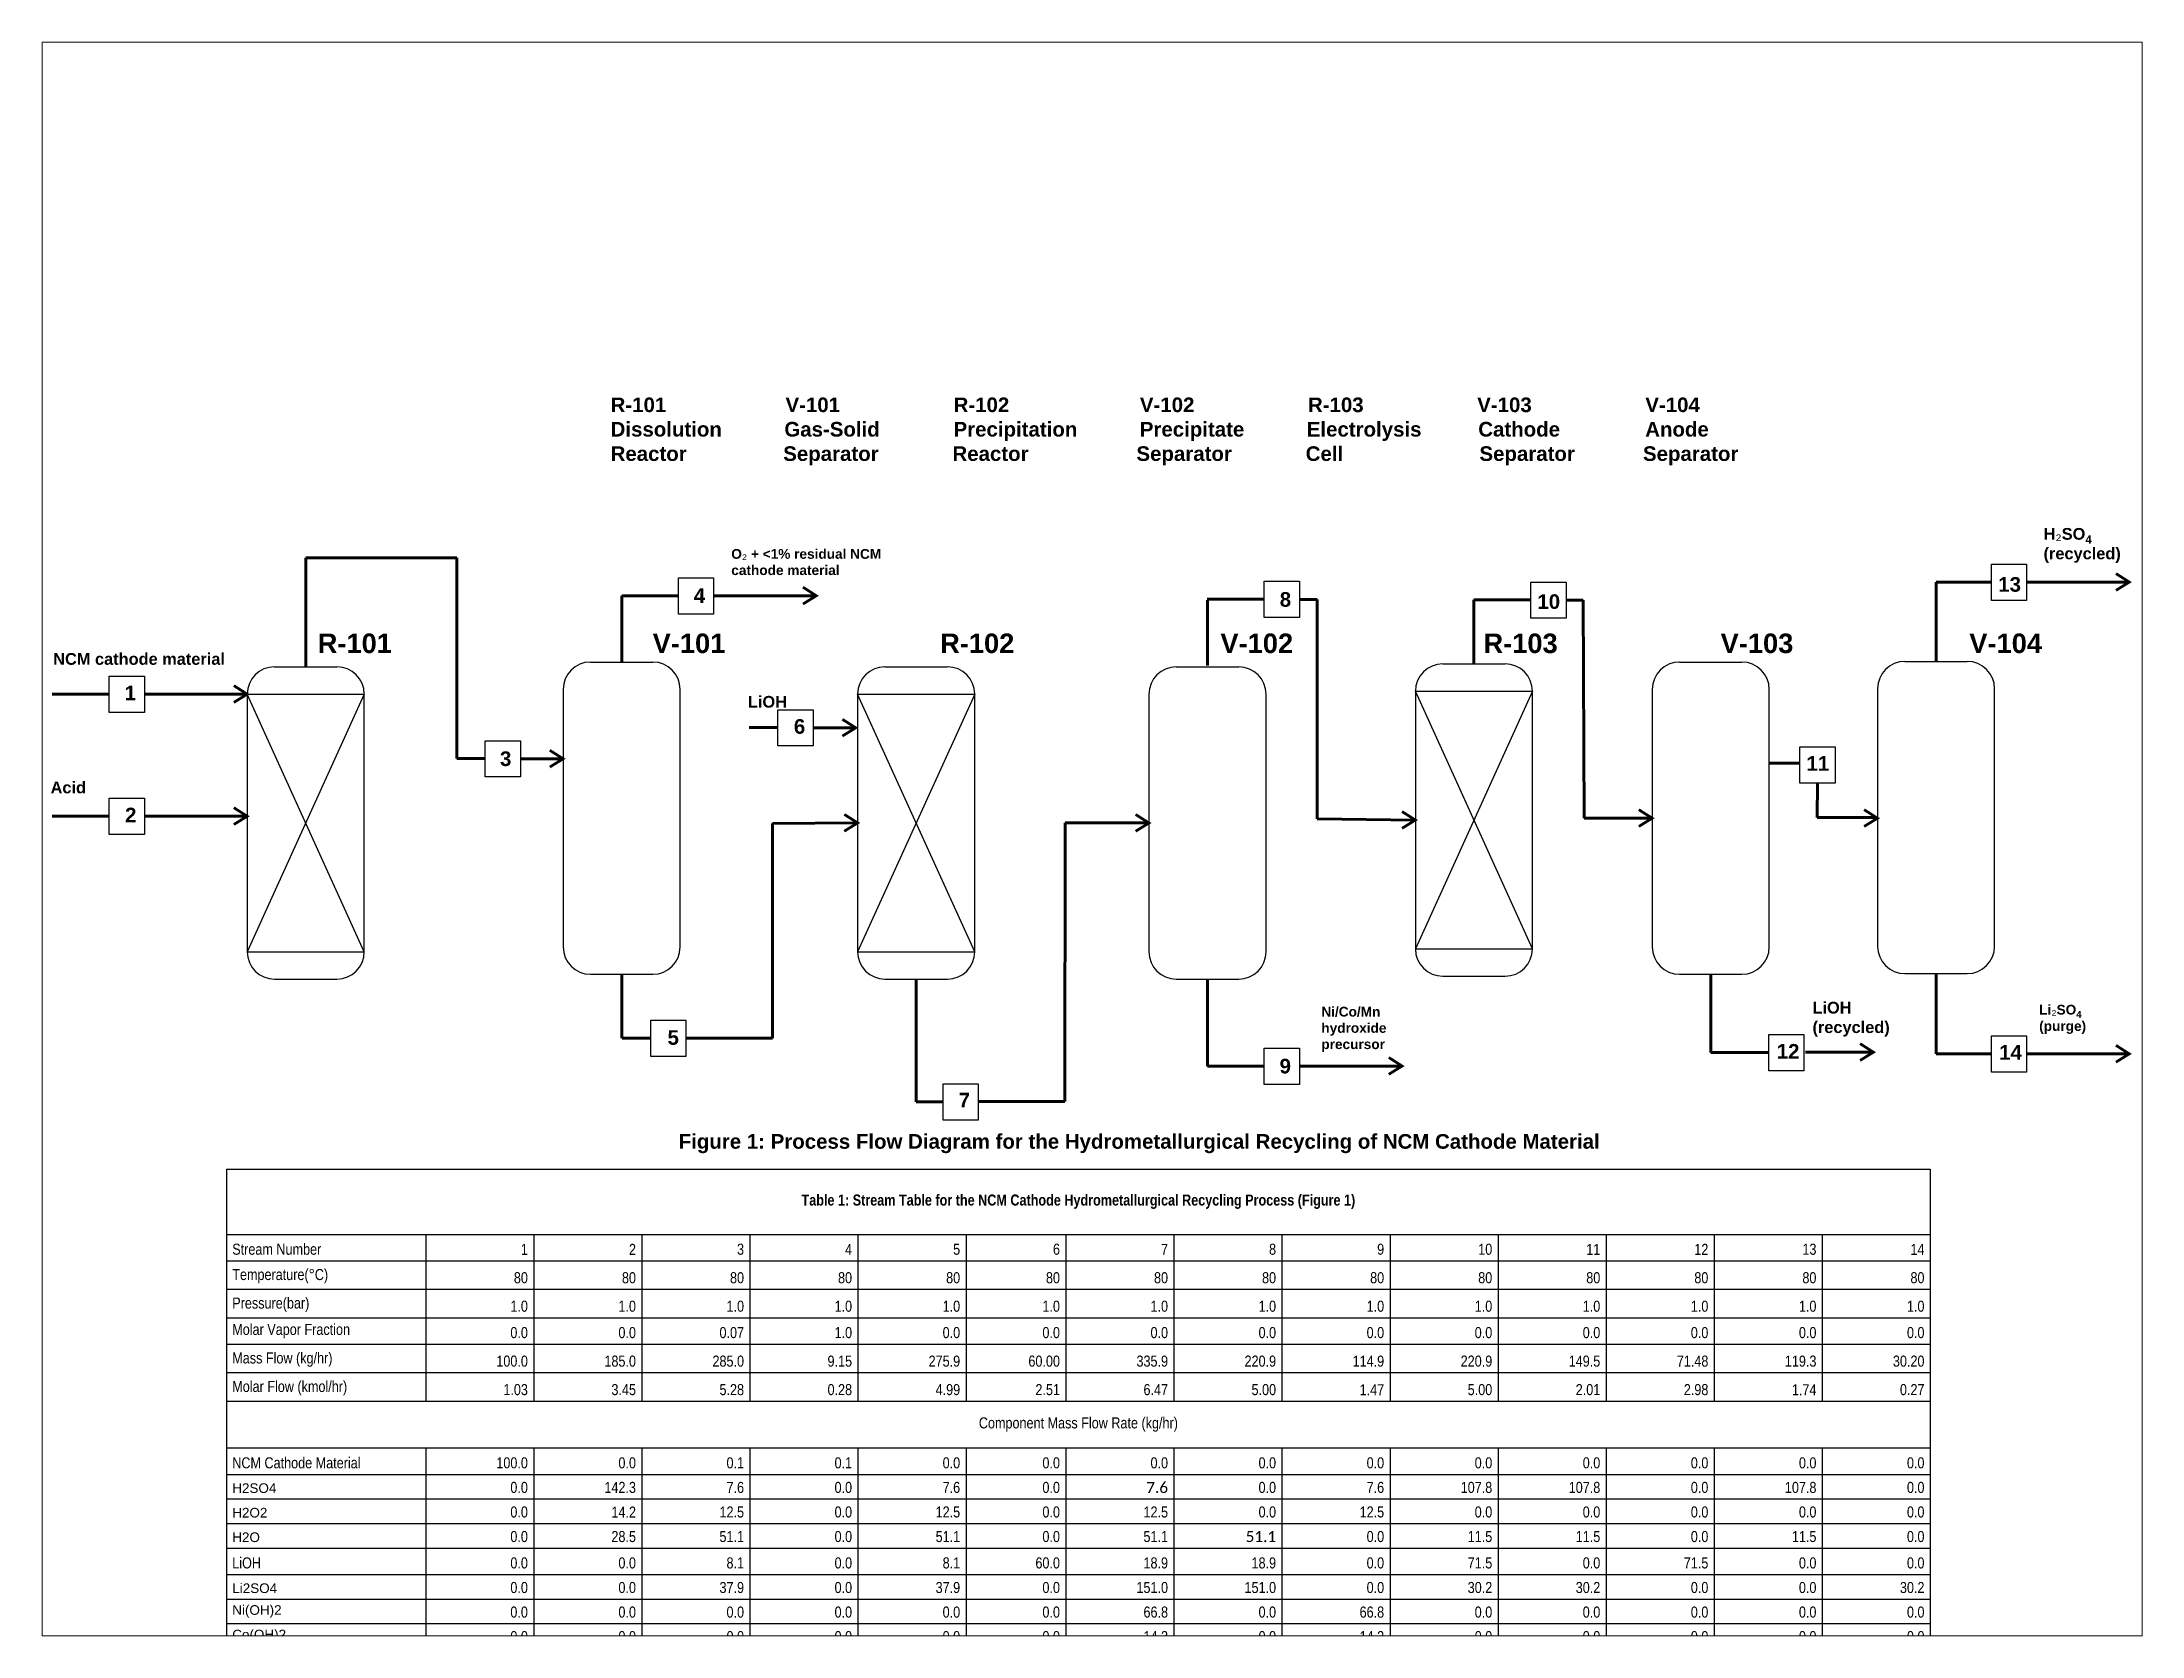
# Paper-space layout 'Layout2' of a CAD drawing. Header units: millimetres. Extents: x 26 to 231, y 20 to 176.
# The model-space entities are those that its viewports show. They can reach past a viewport. Long polylines and large blocks are cut down to what shows.
import ezdxf

# ---------------------------------------------------------------- set-up
doc = ezdxf.new("R2010")
doc.units = ezdxf.units.MM
doc.styles.add('Annotative', font='arial.ttf')
doc.styles.get("Standard").update_dxf_attribs({"font": 'arial.ttf'})

psp = doc.layouts.new('Layout2')

msp = doc.modelspace()

# ---------------------------------------------------------------- texts
at = {"attachment_point": 1}
for s, width, gutter_width, heights, insert, char_height in [('{\\fArial|b1|i0|c0|p34;R-101                     V-101                    R-102                       V-102                    R-103                    V-103                    V-104\\PDissolution           Gas-Solid             Precipitation           Precipitate           Electrolysis          Cathode               Anode\\PReactor                 Separator             Reactor                   Separator             Cell                        Separator            Separator }', 384.1553, 18.75, [22.47], (1423.12, 2227.66), 3.75), ('\\A1;{\\fArial|b1|i0|c0|p34;H\\fISOCPEUR|b1|i0|c0|p34;₂\\fArial|b1|i0|c0|p34;SO\\H0.7x;\\S^ 4 ;\\H1.42857x;\\P(recycled)}', 25.072, 15, [0], (1790.38, 2194.23), 3), ('{\\fArial|b1|i0|c0|p34;O\\fISOCPEUR|b1|i0|c0|p34;₂\\fArial|b1|i0|c0|p34; + <1% residual NCM \\Pcathode material }', 59.0055, 12.5, [17.98], (1454.05, 2188.84), 2.5), ('\\pxql;{\\fArial|b1|i0|c0|p34;13}', 6.0773, 18.75, [0], (1778.77, 2181.65), 3.75), ('{\\fArial|b1|i0|c0|p34;4}', 2.0208, 18.75, [0], (1444.44, 2178.8), 3.75), ('{\\fArial|b1|i0|c0|p34;8}', 2.0208, 18.75, [0], (1594.62, 2177.8), 3.75), ('\\pxql;{\\fArial|b1|i0|c0|p34;10}', 2.0208, 18.75, [0], (1660.65, 2177.24), 3.75), ('{\\fArial|b1|i0|c0|p34;NCM cathode material}', 51.2821, 15, [0], (1280.26, 2162.18), 3), ('\\pxql;{\\fArial|b1|i0|c0|p34;1}', 2.0208, 18.75, [0], (1298.58, 2153.83), 3.75), ('{\\fArial|b1|i0|c0|p34;LiOH}', 19.467, 15, [0], (1458.31, 2151.2), 3), ('{\\fArial|b1|i0|c0|p34;6}', 2.0208, 18.75, [0], (1470.09, 2145.27), 3.75), ('{\\fArial|b1|i0|c0|p34;3}', 3.75, 18.75, [0], (1394.77, 2137), 3.75), ('{\\fArial|b1|i0|c0|p34;11}', 3.75, 18.75, [0], (1729.6, 2135.79), 3.75), ('{\\fArial|b1|i0|c0|p34;Acid}', 39.3456, 15, [0], (1279.59, 2129.25), 3), ('\\pxql;{\\fArial|b1|i0|c0|p34;2}', 2.0208, 18.75, [0], (1298.68, 2122.57), 3.75), ('{\\fArial|b1|i0|c0|p34;LiOH (recycled)}', 23.4523, 15, [0], (1731.16, 2072.84), 3), ('\\A1;{\\fArial|b1|i0|c0|p34;Li\\fISOCPEUR|b1|i0|c0|p34;₂\\fArial|b1|i0|c0|p34;SO\\H0.7x;\\S^ 4;\\H1.42857x;\\P(purge)}', 19.1184, 12.5, [0], (1789.26, 2072.07), 2.5), ('{\\fArial|b1|i0|c0|p34;Ni/Co/Mn hydroxide precursor}', 21.0825, 12.5, [13.82], (1605.28, 2071.56), 2.5), ('{\\fArial|b1|i0|c0|p34;5}', 2.0208, 18.75, [0], (1437.71, 2065.57), 3.75), ('\\pxql;{\\fArial|b1|i0|c0|p34;12}', 2.0208, 18.75, [0], (1722, 2062.02), 3.75), ('\\pxql;{\\fArial|b1|i0|c0|p34;14}', 3.75, 18.75, [0], (1779, 2061.76), 3.75), ('{\\fArial|b1|i0|c0|p34;9}', 2.0208, 18.75, [0], (1594.58, 2058.24), 3.75), ('{\\fArial|b1|i0|c0|p34;7}', 2.0208, 18.75, [0], (1512.33, 2049.52), 3.75), ('{\\fArial|b1|i0|c0|p34;Figure 1: Process Flow Diagram for the Hydrometallurgical Recycling of NCM Cathode Material}', 250.4475, 18.75, [0], (1440.57, 2038.95), 3.75)]:
    msp.add_mtext_dynamic_manual_height_columns(s, width=width, gutter_width=gutter_width, heights=heights, dxfattribs=dict(at, insert=insert, char_height=char_height))
at = {"char_height": 5, "width": 30.3642, "attachment_point": 1, "style": 'Annotative'}
for s, insert in [('{\\fArial|b1|i0|c0|p34;R-101 }', (1348.05, 2167.19)), ('{\\fArial|b1|i0|c0|p34;V-101 }', (1433.89, 2167.19)), ('{\\fArial|b1|i0|c0|p34;R-102 }', (1507.57, 2167.19)), ('{\\fArial|b1|i0|c0|p34;V-102 }', (1579.41, 2167.19)), ('{\\fArial|b1|i0|c0|p34;R-103}', (1646.83, 2167.19)), ('{\\fArial|b1|i0|c0|p34;V-103}', (1707.61, 2167.19)), ('{\\fArial|b1|i0|c0|p34;V-104 }', (1771.35, 2167.19))]:
    msp.add_mtext(s, dxfattribs=dict(at, insert=insert))

# ---------------------------------------------------------------- blocks, each defined once
blk = doc.blocks.new('*T1')
at = {"color": 0, "linetype": 'ByBlock', "lineweight": -2, "transparency": 16777216}
for p, q in [((0, 0), (436.71, 0)), ((0, 0), (0, -154.18)), ((436.71, 0), (436.71, -154.18)), ((0, -16.71), (436.71, -16.71)), ((51.08, -16.71), (51.08, -59.44)), ((78.77, -16.71), (78.77, -59.44)), ((106.47, -16.71), (106.47, -59.44)), ((134.17, -16.71), (134.17, -59.44)), ((161.86, -16.71), (161.86, -59.44)), ((189.56, -16.71), (189.56, -59.44)), ((215.14, -16.71), (215.14, -59.44)), ((242.84, -16.71), (242.84, -59.44)), ((270.53, -16.71), (270.53, -59.44)), ((298.23, -16.71), (298.23, -59.44)), ((325.93, -16.71), (325.93, -59.44)), ((353.62, -16.71), (353.62, -59.44)), ((381.32, -16.71), (381.32, -59.44)), ((409.02, -16.71), (409.02, -59.44)), ((0, -23.47), (436.71, -23.47)), ((0, -30.77), (436.71, -30.77)), ((0, -38.07), (436.71, -38.07)), ((0, -44.83), (436.71, -44.83)), ((0, -52.14), (436.71, -52.14)), ((0, -59.44), (436.71, -59.44)), ((0, -71.44), (436.71, -71.44)), ((51.08, -71.44), (51.08, -154.18)), ((78.77, -71.44), (78.77, -154.18)), ((106.47, -71.44), (106.47, -154.18)), ((134.17, -71.44), (134.17, -154.18)), ((161.86, -71.44), (161.86, -154.18)), ((189.56, -71.44), (189.56, -154.18)), ((215.14, -71.44), (215.14, -154.18)), ((242.84, -71.44), (242.84, -154.18)), ((270.53, -71.44), (270.53, -154.18)), ((298.23, -71.44), (298.23, -154.18)), ((325.93, -71.44), (325.93, -154.18)), ((353.62, -71.44), (353.62, -154.18)), ((381.32, -71.44), (381.32, -154.18)), ((409.02, -71.44), (409.02, -154.18)), ((0, -78.2), (436.71, -78.2)), ((0, -84.5), (436.71, -84.5)), ((0, -90.79), (436.71, -90.79)), ((0, -97.08), (436.71, -97.08)), ((0, -103.84), (436.71, -103.84)), ((0, -110.14), (436.71, -110.14)), ((0, -116.43), (436.71, -116.43)), ((0, -122.72), (436.71, -122.72)), ((0, -129.01), (436.71, -129.01)), ((0, -135.31), (436.71, -135.31)), ((0, -141.6), (436.71, -141.6)), ((0, -147.89), (436.71, -147.89)), ((0, -154.18), (436.71, -154.18))]:
    blk.add_line(p, q, dxfattribs=at)
at = {"color": 0, "transparency": 16777216}
for s, insert, char_height, width, attachment_point in [('{\\fAptos Narrow|b1|i0|c0;Table 1: Stream Table for the NCM Cathode Hydrometallurgical Recycling Process (Figure 1)', (218.36, -8.35), 2.82222, 433.7148, 5), ('{\\fAptos Narrow|b0|i0|c0;Stream Number', (1.5, -21.97), 2.8222, 48.0782, 7), ('{\\fAptos Narrow|b0|i0|c0;1', (77.27, -21.97), 2.8222, 24.6967, 9), ('{\\fAptos Narrow|b0|i0|c0;2', (104.97, -21.97), 2.8222, 24.6967, 9), ('{\\fAptos Narrow|b0|i0|c0;3', (132.67, -21.97), 2.8222, 24.6967, 9), ('{\\fAptos Narrow|b0|i0|c0;4', (160.36, -21.97), 2.8222, 24.6967, 9), ('{\\fAptos Narrow|b0|i0|c0;5', (188.06, -21.97), 2.8222, 24.6967, 9), ('{\\fAptos Narrow|b0|i0|c0;6', (213.64, -21.97), 2.8222, 22.58, 9), ('{\\fAptos Narrow|b0|i0|c0;7', (241.34, -21.97), 2.8222, 24.6967, 9), ('{\\fAptos Narrow|b0|i0|c0;8', (269.03, -21.97), 2.8222, 24.6967, 9), ('{\\fAptos Narrow|b0|i0|c0;9', (296.73, -21.97), 2.8222, 24.6967, 9), ('{\\fAptos Narrow|b0|i0|c0;10', (324.43, -21.97), 2.8222, 24.6967, 9), ('{\\fAptos Narrow|b0|i0|c0;11', (352.12, -21.97), 2.8222, 24.6967, 9), ('{\\fAptos Narrow|b0|i0|c0;12', (379.82, -21.97), 2.8222, 24.6967, 9), ('{\\fAptos Narrow|b0|i0|c0;13', (407.52, -21.97), 2.8222, 24.6967, 9), ('{\\fAptos Narrow|b0|i0|c0;14', (435.21, -21.97), 2.8222, 24.6967, 9), ('{\\fAptos Narrow|b0|i0|c0;Temperature(°C)', (1.5, -29.27), 2.8222, 48.0782, 7), ('{\\fAptos Narrow|b0|i0|c0;80', (77.27, -29.27), 2.8222, 24.6967, 9), ('{\\fAptos Narrow|b0|i0|c0;80', (104.97, -29.27), 2.8222, 24.6967, 9), ('{\\fAptos Narrow|b0|i0|c0;80', (132.67, -29.27), 2.8222, 24.6967, 9), ('{\\fAptos Narrow|b0|i0|c0;80', (160.36, -29.27), 2.8222, 24.6967, 9), ('{\\fAptos Narrow|b0|i0|c0;80', (188.06, -29.27), 2.8222, 24.6967, 9), ('{\\fAptos Narrow|b0|i0|c0;80', (213.64, -29.27), 2.8222, 22.58, 9), ('{\\fAptos Narrow|b0|i0|c0;80', (241.34, -29.27), 2.8222, 24.6967, 9), ('{\\fAptos Narrow|b0|i0|c0;80', (269.03, -29.27), 2.8222, 24.6967, 9), ('{\\fAptos Narrow|b0|i0|c0;80', (296.73, -29.27), 2.8222, 24.6967, 9), ('{\\fAptos Narrow|b0|i0|c0;80', (324.43, -29.27), 2.8222, 24.6967, 9), ('{\\fAptos Narrow|b0|i0|c0;80', (352.12, -29.27), 2.8222, 24.6967, 9), ('{\\fAptos Narrow|b0|i0|c0;80', (379.82, -29.27), 2.8222, 24.6967, 9), ('{\\fAptos Narrow|b0|i0|c0;80', (407.52, -29.27), 2.8222, 24.6967, 9), ('{\\fAptos Narrow|b0|i0|c0;80', (435.21, -29.27), 2.8222, 24.6967, 9), ('{\\fAptos Narrow|b0|i0|c0;Pressure(bar)', (1.5, -36.57), 2.8222, 48.0782, 7), ('{\\fAptos Narrow|b0|i0|c0;1.0', (77.27, -36.57), 2.8222, 24.6967, 9), ('{\\fAptos Narrow|b0|i0|c0;1.0', (104.97, -36.57), 2.8222, 24.6967, 9), ('{\\fAptos Narrow|b0|i0|c0;1.0', (132.67, -36.57), 2.8222, 24.6967, 9), ('{\\fAptos Narrow|b0|i0|c0;1.0', (160.36, -36.57), 2.8222, 24.6967, 9), ('{\\fAptos Narrow|b0|i0|c0;1.0', (188.06, -36.57), 2.8222, 24.6967, 9), ('{\\fAptos Narrow|b0|i0|c0;1.0', (213.64, -36.57), 2.8222, 22.58, 9), ('{\\fAptos Narrow|b0|i0|c0;1.0', (241.34, -36.57), 2.8222, 24.6967, 9), ('{\\fAptos Narrow|b0|i0|c0;1.0', (269.03, -36.57), 2.8222, 24.6967, 9), ('{\\fAptos Narrow|b0|i0|c0;1.0', (296.73, -36.57), 2.8222, 24.6967, 9), ('{\\fAptos Narrow|b0|i0|c0;1.0', (324.43, -36.57), 2.8222, 24.6967, 9), ('{\\fAptos Narrow|b0|i0|c0;1.0', (352.12, -36.57), 2.8222, 24.6967, 9), ('{\\fAptos Narrow|b0|i0|c0;1.0', (379.82, -36.57), 2.8222, 24.6967, 9), ('{\\fAptos Narrow|b0|i0|c0;1.0', (407.52, -36.57), 2.8222, 24.6967, 9), ('{\\fAptos Narrow|b0|i0|c0;1.0', (435.21, -36.57), 2.8222, 24.6967, 9), ('{\\fAptos Narrow|b0|i0|c0;Molar Vapor Fraction', (1.5, -43.33), 2.8222, 48.0782, 7), ('{\\fAptos Narrow|b0|i0|c0;0.0', (77.27, -43.33), 2.8222, 24.6967, 9), ('{\\fAptos Narrow|b0|i0|c0;0.0', (104.97, -43.33), 2.8222, 24.6967, 9), ('{\\fAptos Narrow|b0|i0|c0;0.07', (132.67, -43.33), 2.8222, 24.6967, 9), ('{\\fAptos Narrow|b0|i0|c0;1.0', (160.36, -43.33), 2.8222, 24.6967, 9), ('{\\fAptos Narrow|b0|i0|c0;0.0', (188.06, -43.33), 2.8222, 24.6967, 9), ('{\\fAptos Narrow|b0|i0|c0;0.0', (213.64, -43.33), 2.8222, 22.58, 9), ('{\\fAptos Narrow|b0|i0|c0;0.0', (241.34, -43.33), 2.8222, 24.6967, 9), ('{\\fAptos Narrow|b0|i0|c0;0.0', (269.03, -43.33), 2.8222, 24.6967, 9), ('{\\fAptos Narrow|b0|i0|c0;0.0', (296.73, -43.33), 2.8222, 24.6967, 9), ('{\\fAptos Narrow|b0|i0|c0;0.0', (324.43, -43.33), 2.8222, 24.6967, 9), ('{\\fAptos Narrow|b0|i0|c0;0.0', (352.12, -43.33), 2.8222, 24.6967, 9), ('{\\fAptos Narrow|b0|i0|c0;0.0', (379.82, -43.33), 2.8222, 24.6967, 9), ('{\\fAptos Narrow|b0|i0|c0;0.0', (407.52, -43.33), 2.8222, 24.6967, 9), ('{\\fAptos Narrow|b0|i0|c0;0.0', (435.21, -43.33), 2.8222, 24.6967, 9), ('{\\fAptos Narrow|b0|i0|c0;Mass Flow (kg/hr)', (1.5, -50.64), 2.8222, 48.0782, 7), ('{\\fAptos Narrow|b0|i0|c0;100.0', (77.27, -50.64), 2.8222, 24.6967, 9), ('{\\fAptos Narrow|b0|i0|c0;185.0', (104.97, -50.64), 2.8222, 24.6967, 9), ('{\\fAptos Narrow|b0|i0|c0;285.0', (132.67, -50.64), 2.8222, 24.6967, 9), ('{\\fAptos Narrow|b0|i0|c0;9.15', (160.36, -50.64), 2.8222, 24.6967, 9), ('{\\fAptos Narrow|b0|i0|c0;275.9', (188.06, -50.64), 2.8222, 24.6967, 9), ('{\\fAptos Narrow|b0|i0|c0;60.00', (213.64, -50.64), 2.8222, 22.58, 9), ('{\\fAptos Narrow|b0|i0|c0;335.9', (241.34, -50.64), 2.8222, 24.6967, 9), ('{\\fAptos Narrow|b0|i0|c0;220.9', (269.03, -50.64), 2.8222, 24.6967, 9), ('{\\fAptos Narrow|b0|i0|c0;114.9', (296.73, -50.64), 2.8222, 24.6967, 9), ('{\\fAptos Narrow|b0|i0|c0;220.9', (324.43, -50.64), 2.8222, 24.6967, 9), ('{\\fAptos Narrow|b0|i0|c0;149.5', (352.12, -50.64), 2.8222, 24.6967, 9), ('{\\fAptos Narrow|b0|i0|c0;71.48', (379.82, -50.64), 2.8222, 24.6967, 9), ('{\\fAptos Narrow|b0|i0|c0;119.3', (407.52, -50.64), 2.8222, 24.6967, 9), ('{\\fAptos Narrow|b0|i0|c0;30.20', (435.21, -50.64), 2.8222, 24.6967, 9), ('{\\fAptos Narrow|b0|i0|c0;Molar Flow (kmol/hr)', (1.5, -57.94), 2.8222, 48.0782, 7), ('{\\fAptos Narrow|b0|i0|c0;1.03', (77.27, -57.94), 2.8222, 24.6967, 9), ('{\\fAptos Narrow|b0|i0|c0;3.45', (104.97, -57.94), 2.8222, 24.6967, 9), ('{\\fAptos Narrow|b0|i0|c0;5.28', (132.67, -57.94), 2.8222, 24.6967, 9), ('{\\fAptos Narrow|b0|i0|c0;0.28', (160.36, -57.94), 2.8222, 24.6967, 9), ('{\\fAptos Narrow|b0|i0|c0;4.99', (188.06, -57.94), 2.8222, 24.6967, 9), ('{\\fAptos Narrow|b0|i0|c0;2.51', (213.64, -57.94), 2.8222, 22.58, 9), ('{\\fAptos Narrow|b0|i0|c0;6.47', (241.34, -57.94), 2.8222, 24.6967, 9), ('{\\fAptos Narrow|b0|i0|c0;5.00', (269.03, -57.94), 2.8222, 24.6967, 9), ('{\\fAptos Narrow|b0|i0|c0;1.47', (296.73, -57.94), 2.8222, 24.6967, 9), ('{\\fAptos Narrow|b0|i0|c0;5.00', (324.43, -57.94), 2.8222, 24.6967, 9), ('{\\fAptos Narrow|b0|i0|c0;2.01', (352.12, -57.94), 2.8222, 24.6967, 9), ('{\\fAptos Narrow|b0|i0|c0;2.98', (379.82, -57.94), 2.8222, 24.6967, 9), ('{\\fAptos Narrow|b0|i0|c0;1.74', (407.52, -57.94), 2.8222, 24.6967, 9), ('{\\fAptos Narrow|b0|i0|c0;0.27', (435.21, -57.94), 2.8222, 24.6967, 9), ('{\\fAptos Narrow|b0|i0|c0;Component Mass Flow Rate (kg/hr)', (218.36, -65.44), 2.8222, 433.7148, 5), ('{\\fAptos Narrow|b0|i0|c0;NCM Cathode Material', (1.5, -76.7), 2.8222, 48.0782, 7), ('{\\fAptos Narrow|b0|i0|c0;100.0', (77.27, -76.7), 2.8222, 24.6967, 9), ('{\\fAptos Narrow|b0|i0|c0;0.0', (104.97, -76.7), 2.8222, 24.6967, 9), ('{\\fAptos Narrow|b0|i0|c0;0.1', (132.67, -76.7), 2.8222, 24.6967, 9), ('{\\fAptos Narrow|b0|i0|c0;0.1', (160.36, -76.7), 2.8222, 24.6967, 9), ('{\\fAptos Narrow|b0|i0|c0;0.0', (188.06, -76.7), 2.8222, 24.6967, 9), ('{\\fAptos Narrow|b0|i0|c0;0.0', (213.64, -76.7), 2.8222, 22.58, 9), ('{\\fAptos Narrow|b0|i0|c0;0.0', (241.34, -76.7), 2.8222, 24.6967, 9), ('{\\fAptos Narrow|b0|i0|c0;0.0', (269.03, -76.7), 2.8222, 24.6967, 9), ('{\\fAptos Narrow|b0|i0|c0;0.0', (296.73, -76.7), 2.8222, 24.6967, 9), ('{\\fAptos Narrow|b0|i0|c0;0.0', (324.43, -76.7), 2.8222, 24.6967, 9), ('{\\fAptos Narrow|b0|i0|c0;0.0', (352.12, -76.7), 2.8222, 24.6967, 9), ('{\\fAptos Narrow|b0|i0|c0;0.0', (379.82, -76.7), 2.8222, 24.6967, 9), ('{\\fAptos Narrow|b0|i0|c0;0.0', (407.52, -76.7), 2.8222, 24.6967, 9), ('{\\fAptos Narrow|b0|i0|c0;0.0', (435.21, -76.7), 2.8222, 24.6967, 9), ('H2SO4', (1.5, -83), 2.469, 48.0782, 7), ('{\\fAptos Narrow|b0|i0|c0;0.0', (77.27, -83), 2.8222, 24.6967, 9), ('{\\fAptos Narrow|b0|i0|c0;142.3', (104.97, -83), 2.8222, 24.6967, 9), ('{\\fAptos Narrow|b0|i0|c0;7.6', (132.67, -83), 2.8222, 24.6967, 9), ('{\\fAptos Narrow|b0|i0|c0;0.0', (160.36, -83), 2.8222, 24.6967, 9), ('{\\fAptos Narrow|b0|i0|c0;7.6', (188.06, -83), 2.8222, 24.6967, 9), ('{\\fAptos Narrow|b0|i0|c0;0.0', (213.64, -83), 2.8222, 22.58, 9), ('{\\fCalibri|b0|i0|c0;7.6', (241.34, -83), 2.8222, 24.6967, 9), ('{\\fAptos Narrow|b0|i0|c0;0.0', (269.03, -83), 2.8222, 24.6967, 9), ('{\\fAptos Narrow|b0|i0|c0;7.6', (296.73, -83), 2.8222, 24.6967, 9), ('{\\fAptos Narrow|b0|i0|c0;107.8', (324.43, -83), 2.8222, 24.6967, 9), ('{\\fAptos Narrow|b0|i0|c0;107.8', (352.12, -83), 2.8222, 24.6967, 9), ('{\\fAptos Narrow|b0|i0|c0;0.0', (379.82, -83), 2.8222, 24.6967, 9), ('{\\fAptos Narrow|b0|i0|c0;107.8', (407.52, -83), 2.8222, 24.6967, 9), ('{\\fAptos Narrow|b0|i0|c0;0.0', (435.21, -83), 2.8222, 24.6967, 9), ('H2O2', (1.5, -89.29), 2.469, 48.0782, 7), ('{\\fAptos Narrow|b0|i0|c0;0.0', (77.27, -89.29), 2.8222, 24.6967, 9), ('{\\fAptos Narrow|b0|i0|c0;14.2', (104.97, -89.29), 2.8222, 24.6967, 9), ('{\\fAptos Narrow|b0|i0|c0;12.5', (132.67, -89.29), 2.8222, 24.6967, 9), ('{\\fAptos Narrow|b0|i0|c0;0.0', (160.36, -89.29), 2.8222, 24.6967, 9), ('{\\fAptos Narrow|b0|i0|c0;12.5', (188.06, -89.29), 2.8222, 24.6967, 9), ('{\\fAptos Narrow|b0|i0|c0;0.0', (213.64, -89.29), 2.8222, 22.58, 9), ('{\\fAptos Narrow|b0|i0|c0;12.5', (241.34, -89.29), 2.8222, 24.6967, 9), ('{\\fAptos Narrow|b0|i0|c0;0.0', (269.03, -89.29), 2.8222, 24.6967, 9), ('{\\fAptos Narrow|b0|i0|c0;12.5', (296.73, -89.29), 2.8222, 24.6967, 9), ('{\\fAptos Narrow|b0|i0|c0;0.0', (324.43, -89.29), 2.8222, 24.6967, 9), ('{\\fAptos Narrow|b0|i0|c0;0.0', (352.12, -89.29), 2.8222, 24.6967, 9), ('{\\fAptos Narrow|b0|i0|c0;0.0', (379.82, -89.29), 2.8222, 24.6967, 9), ('{\\fAptos Narrow|b0|i0|c0;0.0', (407.52, -89.29), 2.8222, 24.6967, 9), ('{\\fAptos Narrow|b0|i0|c0;0.0', (435.21, -89.29), 2.8222, 24.6967, 9), ('H2O', (1.5, -95.58), 2.469, 48.0782, 7), ('{\\fAptos Narrow|b0|i0|c0;0.0', (77.27, -95.58), 2.8222, 24.6967, 9), ('{\\fAptos Narrow|b0|i0|c0;28.5', (104.97, -95.58), 2.8222, 24.6967, 9), ('{\\fAptos Narrow|b0|i0|c0;51.1', (132.67, -95.58), 2.8222, 24.6967, 9), ('{\\fAptos Narrow|b0|i0|c0;0.0', (160.36, -95.58), 2.8222, 24.6967, 9), ('{\\fAptos Narrow|b0|i0|c0;51.1', (188.06, -95.58), 2.8222, 24.6967, 9), ('{\\fAptos Narrow|b0|i0|c0;0.0', (213.64, -95.58), 2.8222, 22.58, 9), ('{\\fAptos Narrow|b0|i0|c0;51.1', (241.34, -95.58), 2.8222, 24.6967, 9), ('{\\fCalibri|b0|i0|c0;51.1', (269.03, -95.58), 2.8222, 24.6967, 9), ('{\\fAptos Narrow|b0|i0|c0;0.0', (296.73, -95.58), 2.8222, 24.6967, 9), ('{\\fAptos Narrow|b0|i0|c0;11.5', (324.43, -95.58), 2.8222, 24.6967, 9), ('{\\fAptos Narrow|b0|i0|c0;11.5', (352.12, -95.58), 2.8222, 24.6967, 9), ('{\\fAptos Narrow|b0|i0|c0;0.0', (379.82, -95.58), 2.8222, 24.6967, 9), ('{\\fAptos Narrow|b0|i0|c0;11.5', (407.52, -95.58), 2.8222, 24.6967, 9), ('{\\fAptos Narrow|b0|i0|c0;0.0', (435.21, -95.58), 2.8222, 24.6967, 9), ('{\\fAptos Narrow|b0|i0|c0;LiOH', (1.5, -102.34), 2.8222, 48.0782, 7), ('{\\fAptos Narrow|b0|i0|c0;0.0', (77.27, -102.34), 2.8222, 24.6967, 9), ('{\\fAptos Narrow|b0|i0|c0;0.0', (104.97, -102.34), 2.8222, 24.6967, 9), ('{\\fAptos Narrow|b0|i0|c0;8.1', (132.67, -102.34), 2.8222, 24.6967, 9), ('{\\fAptos Narrow|b0|i0|c0;0.0', (160.36, -102.34), 2.8222, 24.6967, 9), ('{\\fAptos Narrow|b0|i0|c0;8.1', (188.06, -102.34), 2.8222, 24.6967, 9), ('{\\fAptos Narrow|b0|i0|c0;60.0', (213.64, -102.34), 2.8222, 22.58, 9), ('{\\fAptos Narrow|b0|i0|c0;18.9', (241.34, -102.34), 2.8222, 24.6967, 9), ('{\\fAptos Narrow|b0|i0|c0;18.9', (269.03, -102.34), 2.8222, 24.6967, 9), ('{\\fAptos Narrow|b0|i0|c0;0.0', (296.73, -102.34), 2.8222, 24.6967, 9), ('{\\fAptos Narrow|b0|i0|c0;71.5', (324.43, -102.34), 2.8222, 24.6967, 9), ('{\\fAptos Narrow|b0|i0|c0;0.0', (352.12, -102.34), 2.8222, 24.6967, 9), ('{\\fAptos Narrow|b0|i0|c0;71.5', (379.82, -102.34), 2.8222, 24.6967, 9), ('{\\fAptos Narrow|b0|i0|c0;0.0', (407.52, -102.34), 2.8222, 24.6967, 9), ('{\\fAptos Narrow|b0|i0|c0;0.0', (435.21, -102.34), 2.8222, 24.6967, 9), ('Li2SO4', (1.5, -108.64), 2.469, 48.0782, 7), ('{\\fAptos Narrow|b0|i0|c0;0.0', (77.27, -108.64), 2.8222, 24.6967, 9), ('{\\fAptos Narrow|b0|i0|c0;0.0', (104.97, -108.64), 2.8222, 24.6967, 9), ('{\\fAptos Narrow|b0|i0|c0;37.9', (132.67, -108.64), 2.8222, 24.6967, 9), ('{\\fAptos Narrow|b0|i0|c0;0.0', (160.36, -108.64), 2.8222, 24.6967, 9), ('{\\fAptos Narrow|b0|i0|c0;37.9', (188.06, -108.64), 2.8222, 24.6967, 9), ('{\\fAptos Narrow|b0|i0|c0;0.0', (213.64, -108.64), 2.8222, 22.58, 9), ('{\\fAptos Narrow|b0|i0|c0;151.0', (241.34, -108.64), 2.8222, 24.6967, 9), ('{\\fAptos Narrow|b0|i0|c0;151.0', (269.03, -108.64), 2.8222, 24.6967, 9), ('{\\fAptos Narrow|b0|i0|c0;0.0', (296.73, -108.64), 2.8222, 24.6967, 9), ('{\\fAptos Narrow|b0|i0|c0;30.2', (324.43, -108.64), 2.8222, 24.6967, 9), ('{\\fAptos Narrow|b0|i0|c0;30.2', (352.12, -108.64), 2.8222, 24.6967, 9), ('{\\fAptos Narrow|b0|i0|c0;0.0', (379.82, -108.64), 2.8222, 24.6967, 9), ('{\\fAptos Narrow|b0|i0|c0;0.0', (407.52, -108.64), 2.8222, 24.6967, 9), ('{\\fAptos Narrow|b0|i0|c0;30.2', (435.21, -108.64), 2.8222, 24.6967, 9), ('Ni(OH)2', (1.5, -114.93), 2.469, 48.0782, 7), ('{\\fAptos Narrow|b0|i0|c0;0.0', (77.27, -114.93), 2.8222, 24.6967, 9), ('{\\fAptos Narrow|b0|i0|c0;0.0', (104.97, -114.93), 2.8222, 24.6967, 9), ('{\\fAptos Narrow|b0|i0|c0;0.0', (132.67, -114.93), 2.8222, 24.6967, 9), ('{\\fAptos Narrow|b0|i0|c0;0.0', (160.36, -114.93), 2.8222, 24.6967, 9), ('{\\fAptos Narrow|b0|i0|c0;0.0', (188.06, -114.93), 2.8222, 24.6967, 9), ('{\\fAptos Narrow|b0|i0|c0;0.0', (213.64, -114.93), 2.8222, 22.58, 9), ('{\\fAptos Narrow|b0|i0|c0;66.8', (241.34, -114.93), 2.8222, 24.6967, 9), ('{\\fAptos Narrow|b0|i0|c0;0.0', (269.03, -114.93), 2.8222, 24.6967, 9), ('{\\fAptos Narrow|b0|i0|c0;66.8', (296.73, -114.93), 2.8222, 24.6967, 9), ('{\\fAptos Narrow|b0|i0|c0;0.0', (324.43, -114.93), 2.8222, 24.6967, 9), ('{\\fAptos Narrow|b0|i0|c0;0.0', (352.12, -114.93), 2.8222, 24.6967, 9), ('{\\fAptos Narrow|b0|i0|c0;0.0', (379.82, -114.93), 2.8222, 24.6967, 9), ('{\\fAptos Narrow|b0|i0|c0;0.0', (407.52, -114.93), 2.8222, 24.6967, 9), ('{\\fAptos Narrow|b0|i0|c0;0.0', (435.21, -114.93), 2.8222, 24.6967, 9), ('Co(OH)2', (1.5, -121.22), 2.469, 48.0782, 7), ('{\\fAptos Narrow|b0|i0|c0;0.0', (77.27, -121.22), 2.8222, 24.6967, 9), ('{\\fAptos Narrow|b0|i0|c0;0.0', (104.97, -121.22), 2.8222, 24.6967, 9), ('{\\fAptos Narrow|b0|i0|c0;0.0', (132.67, -121.22), 2.8222, 24.6967, 9), ('{\\fAptos Narrow|b0|i0|c0;0.0', (160.36, -121.22), 2.8222, 24.6967, 9), ('{\\fAptos Narrow|b0|i0|c0;0.0', (188.06, -121.22), 2.8222, 24.6967, 9), ('{\\fAptos Narrow|b0|i0|c0;0.0', (213.64, -121.22), 2.8222, 22.58, 9), ('{\\fAptos Narrow|b0|i0|c0;14.3', (241.34, -121.22), 2.8222, 24.6967, 9), ('{\\fAptos Narrow|b0|i0|c0;0.0', (269.03, -121.22), 2.8222, 24.6967, 9), ('{\\fAptos Narrow|b0|i0|c0;14.3', (296.73, -121.22), 2.8222, 24.6967, 9), ('{\\fAptos Narrow|b0|i0|c0;0.0', (324.43, -121.22), 2.8222, 24.6967, 9), ('{\\fAptos Narrow|b0|i0|c0;0.0', (352.12, -121.22), 2.8222, 24.6967, 9), ('{\\fAptos Narrow|b0|i0|c0;0.0', (379.82, -121.22), 2.8222, 24.6967, 9), ('{\\fAptos Narrow|b0|i0|c0;0.0', (407.52, -121.22), 2.8222, 24.6967, 9), ('{\\fAptos Narrow|b0|i0|c0;0.0', (435.21, -121.22), 2.8222, 24.6967, 9), ('Mn(OH)2', (1.5, -127.51), 2.469, 48.0782, 7), ('{\\fAptos Narrow|b0|i0|c0;0.0', (77.27, -127.51), 2.8222, 24.6967, 9), ('{\\fAptos Narrow|b0|i0|c0;0.0', (104.97, -127.51), 2.8222, 24.6967, 9), ('{\\fAptos Narrow|b0|i0|c0;0.0', (132.67, -127.51), 2.8222, 24.6967, 9), ('{\\fAptos Narrow|b0|i0|c0;0.0', (160.36, -127.51), 2.8222, 24.6967, 9), ('{\\fAptos Narrow|b0|i0|c0;0.0', (188.06, -127.51), 2.8222, 24.6967, 9), ('{\\fAptos Narrow|b0|i0|c0;0.0', (213.64, -127.51), 2.8222, 22.58, 9), ('{\\fAptos Narrow|b0|i0|c0;13.7', (241.34, -127.51), 2.8222, 24.6967, 9), ('{\\fAptos Narrow|b0|i0|c0;0.0', (269.03, -127.51), 2.8222, 24.6967, 9), ('{\\fAptos Narrow|b0|i0|c0;13.7', (296.73, -127.51), 2.8222, 24.6967, 9), ('{\\fAptos Narrow|b0|i0|c0;0.0', (324.43, -127.51), 2.8222, 24.6967, 9), ('{\\fAptos Narrow|b0|i0|c0;0.0', (352.12, -127.51), 2.8222, 24.6967, 9), ('{\\fAptos Narrow|b0|i0|c0;0.0', (379.82, -127.51), 2.8222, 24.6967, 9), ('{\\fAptos Narrow|b0|i0|c0;0.0', (407.52, -127.51), 2.8222, 24.6967, 9), ('{\\fAptos Narrow|b0|i0|c0;0.0', (435.21, -127.51), 2.8222, 24.6967, 9), ('O2', (1.5, -133.81), 2.469, 48.0782, 7), ('{\\fAptos Narrow|b0|i0|c0;0.0', (77.27, -133.81), 2.8222, 24.6967, 9), ('{\\fAptos Narrow|b0|i0|c0;0.0', (104.97, -133.81), 2.8222, 24.6967, 9), ('{\\fAptos Narrow|b0|i0|c0;9.1', (132.67, -133.81), 2.8222, 24.6967, 9), ('{\\fCalibri|b0|i0|c0;9.1', (160.36, -133.81), 2.8222, 24.6967, 9), ('{\\fAptos Narrow|b0|i0|c0;0.0', (188.06, -133.81), 2.8222, 24.6967, 9), ('{\\fAptos Narrow|b0|i0|c0;0.0', (213.64, -133.81), 2.8222, 22.58, 9), ('{\\fAptos Narrow|b0|i0|c0;0.0', (241.34, -133.81), 2.8222, 24.6967, 9), ('{\\fAptos Narrow|b0|i0|c0;0.0', (269.03, -133.81), 2.8222, 24.6967, 9), ('{\\fAptos Narrow|b0|i0|c0;0.0', (296.73, -133.81), 2.8222, 24.6967, 9), ('{\\fAptos Narrow|b0|i0|c0;0.0', (324.43, -133.81), 2.8222, 24.6967, 9), ('{\\fAptos Narrow|b0|i0|c0;0.0', (352.12, -133.81), 2.8222, 24.6967, 9), ('{\\fAptos Narrow|b0|i0|c0;0.0', (379.82, -133.81), 2.8222, 24.6967, 9), ('{\\fAptos Narrow|b0|i0|c0;0.0', (407.52, -133.81), 2.8222, 24.6967, 9), ('{\\fAptos Narrow|b0|i0|c0;0.0', (435.21, -133.81), 2.8222, 24.6967, 9), ('NiSO4', (1.5, -140.1), 2.469, 48.0782, 7), ('{\\fAptos Narrow|b0|i0|c0;0.0', (77.27, -140.1), 2.8222, 24.6967, 9), ('{\\fAptos Narrow|b0|i0|c0;0.0', (104.97, -140.1), 2.8222, 24.6967, 9), ('{\\fAptos Narrow|b0|i0|c0;111.5', (132.67, -140.1), 2.8222, 24.6967, 9), ('{\\fAptos Narrow|b0|i0|c0;0.0', (160.36, -140.1), 2.8222, 24.6967, 9), ('{\\fAptos Narrow|b0|i0|c0;111.5', (188.06, -140.1), 2.8222, 24.6967, 9), ('{\\fAptos Narrow|b0|i0|c0;0.0', (213.64, -140.1), 2.8222, 22.58, 9), ('{\\fAptos Narrow|b0|i0|c0;0.0', (241.34, -140.1), 2.8222, 24.6967, 9), ('{\\fAptos Narrow|b0|i0|c0;0.0', (269.03, -140.1), 2.8222, 24.6967, 9), ('{\\fAptos Narrow|b0|i0|c0;0.0', (296.73, -140.1), 2.8222, 24.6967, 9), ('{\\fAptos Narrow|b0|i0|c0;0.0', (324.43, -140.1), 2.8222, 24.6967, 9), ('{\\fAptos Narrow|b0|i0|c0;0.0', (352.12, -140.1), 2.8222, 24.6967, 9), ('{\\fAptos Narrow|b0|i0|c0;0.0', (379.82, -140.1), 2.8222, 24.6967, 9), ('{\\fAptos Narrow|b0|i0|c0;0.0', (407.52, -140.1), 2.8222, 24.6967, 9), ('{\\fAptos Narrow|b0|i0|c0;0.0', (435.21, -140.1), 2.8222, 24.6967, 9), ('MnSO4', (1.5, -146.39), 2.469, 48.0782, 7), ('{\\fAptos Narrow|b0|i0|c0;0.0', (77.27, -146.39), 2.8222, 24.6967, 9), ('{\\fAptos Narrow|b0|i0|c0;0.0', (104.97, -146.39), 2.8222, 24.6967, 9), ('{\\fAptos Narrow|b0|i0|c0;23.3', (132.67, -146.39), 2.8222, 24.6967, 9), ('{\\fAptos Narrow|b0|i0|c0;0.0', (160.36, -146.39), 2.8222, 24.6967, 9), ('{\\fAptos Narrow|b0|i0|c0;23.3', (188.06, -146.39), 2.8222, 24.6967, 9), ('{\\fAptos Narrow|b0|i0|c0;0.0', (213.64, -146.39), 2.8222, 22.58, 9), ('{\\fAptos Narrow|b0|i0|c0;0.0', (241.34, -146.39), 2.8222, 24.6967, 9), ('{\\fAptos Narrow|b0|i0|c0;0.0', (269.03, -146.39), 2.8222, 24.6967, 9), ('{\\fAptos Narrow|b0|i0|c0;0.0', (296.73, -146.39), 2.8222, 24.6967, 9), ('{\\fAptos Narrow|b0|i0|c0;0.0', (324.43, -146.39), 2.8222, 24.6967, 9), ('{\\fAptos Narrow|b0|i0|c0;0.0', (352.12, -146.39), 2.8222, 24.6967, 9), ('{\\fAptos Narrow|b0|i0|c0;0.0', (379.82, -146.39), 2.8222, 24.6967, 9), ('{\\fAptos Narrow|b0|i0|c0;0.0', (407.52, -146.39), 2.8222, 24.6967, 9), ('{\\fAptos Narrow|b0|i0|c0;0.0', (435.21, -146.39), 2.8222, 24.6967, 9), ('COSO4', (1.5, -152.68), 2.469, 48.0782, 7), ('{\\fAptos Narrow|b0|i0|c0;0.0', (77.27, -152.68), 2.8222, 24.6967, 9), ('{\\fAptos Narrow|b0|i0|c0;0.0', (104.97, -152.68), 2.8222, 24.6967, 9), ('{\\fAptos Narrow|b0|i0|c0;23.9', (132.67, -152.68), 2.8222, 24.6967, 9), ('{\\fAptos Narrow|b0|i0|c0;0.0', (160.36, -152.68), 2.8222, 24.6967, 9), ('{\\fAptos Narrow|b0|i0|c0;23.9', (188.06, -152.68), 2.8222, 24.6967, 9), ('{\\fAptos Narrow|b0|i0|c0;0.0', (213.64, -152.68), 2.8222, 22.58, 9), ('{\\fAptos Narrow|b0|i0|c0;0.0', (241.34, -152.68), 2.8222, 24.6967, 9), ('{\\fAptos Narrow|b0|i0|c0;0.0', (269.03, -152.68), 2.8222, 24.6967, 9), ('{\\fAptos Narrow|b0|i0|c0;0.0', (296.73, -152.68), 2.8222, 24.6967, 9), ('{\\fAptos Narrow|b0|i0|c0;0.0', (324.43, -152.68), 2.8222, 24.6967, 9), ('{\\fAptos Narrow|b0|i0|c0;0.0', (352.12, -152.68), 2.8222, 24.6967, 9), ('{\\fAptos Narrow|b0|i0|c0;0.0', (379.82, -152.68), 2.8222, 24.6967, 9), ('{\\fAptos Narrow|b0|i0|c0;0.0', (407.52, -152.68), 2.8222, 24.6967, 9), ('{\\fAptos Narrow|b0|i0|c0;0.0', (435.21, -152.68), 2.8222, 24.6967, 9)]:
    blk.add_mtext(s, dxfattribs=dict(at, insert=insert, char_height=char_height, width=width, attachment_point=attachment_point))

# ---------------------------------------------------------------- linework, layer by layer
at = {"lineweight": 70}
for p, q in [((1344.99, 2158.66), (1344.99, 2186.56)), ((1344.99, 2186.56), (1383.68, 2186.56)), ((1383.68, 2186.56), (1383.68, 2135.16)), ((1762.83, 2160.05), (1762.83, 2180.37)), ((1777, 2180.37), (1762.83, 2180.37)), ((1812.36, 2180.37), (1786.03, 2180.37)), ((1440.5, 2176.87), (1425.96, 2176.87)), ((1425.96, 2159.88), (1425.96, 2176.87)), ((1475.85, 2176.87), (1449.52, 2176.87)), ((1590.64, 2176), (1576, 2176)), ((1576.11, 2159), (1576.11, 2175.72)), ((1599.66, 2175.94), (1604.24, 2175.94)), ((1604.24, 2175.94), (1604.24, 2119.75)), ((1644.39, 2159.4), (1644.39, 2175.8)), ((1658.98, 2175.8), (1644.39, 2175.8)), ((1668.01, 2175.74), (1672.36, 2175.74)), ((1672.63, 2119.88), (1672.36, 2175.74)), ((1294.63, 2151.66), (1279.99, 2151.66)), ((1329.99, 2151.66), (1303.65, 2151.66)), ((1465.98, 2143.1), (1458.66, 2143.1)), ((1475.01, 2143.04), (1485.95, 2143.04)), ((1391, 2135.16), (1383.68, 2135.16)), ((1400.02, 2135.1), (1410.96, 2135.1)), ((1720.08, 2134), (1727.75, 2134)), ((1732.35, 2120.05), (1732.44, 2128.89)), ((1294.63, 2120.38), (1279.99, 2120.38)), ((1329.99, 2120.38), (1303.65, 2120.38)), ((1464.58, 2118.54), (1486.44, 2118.67)), ((1464.58, 2063.56), (1464.58, 2118.54)), ((1539.66, 2118.65), (1539.51, 2047.26)), ((1561.1, 2118.65), (1539.66, 2118.65)), ((1604.24, 2119.75), (1629.39, 2119.4)), ((1690.08, 2119.88), (1672.63, 2119.88)), ((1741.41, 2120.05), (1732.35, 2120.05)), ((1747.83, 2120.05), (1741.41, 2120.05)), ((1425.96, 2079.88), (1425.96, 2063.56)), ((1501.44, 2078.67), (1501.44, 2047.25)), ((1576.1, 2078.65), (1576.1, 2056.38)), ((1705.08, 2079.88), (1705.08, 2059.89)), ((1762.83, 2080.05), (1762.83, 2059.5)), ((1433.4, 2063.55), (1426.08, 2063.55)), ((1464.58, 2063.56), (1442.42, 2063.56)), ((1590.63, 2056.38), (1576.1, 2056.38)), ((1625.99, 2056.38), (1599.66, 2056.38)), ((1719.94, 2059.89), (1705.08, 2059.89)), ((1746.78, 2059.93), (1729.34, 2059.93)), ((1777, 2059.5), (1762.83, 2059.5)), ((1812.36, 2059.5), (1786.03, 2059.5)), ((1508.33, 2047.25), (1501.44, 2047.25)), ((1539.51, 2047.26), (1517.35, 2047.26))]:
    msp.add_line(p, q, dxfattribs=at)
for p, q in [((1336.99, 2158.66), (1352.99, 2158.66)), ((1417.96, 2159.88), (1433.96, 2159.88)), ((1493.44, 2158.67), (1509.44, 2158.67)), ((1568.1, 2158.65), (1584.1, 2158.65)), ((1636.39, 2159.4), (1652.39, 2159.4)), ((1697.08, 2159.88), (1713.08, 2159.88)), ((1754.83, 2160.05), (1770.83, 2160.05)), ((1747.83, 2153.05), (1747.83, 2087.05)), ((1777.83, 2087.05), (1777.83, 2153.05)), ((1329.99, 2151.66), (1329.99, 2085.66)), ((1329.99, 2151.66), (1359.99, 2151.66)), ((1359.99, 2151.66), (1329.99, 2085.66)), ((1359.99, 2085.66), (1329.99, 2151.66)), ((1359.99, 2085.66), (1359.99, 2151.66)), ((1410.96, 2152.88), (1410.96, 2086.88)), ((1440.96, 2086.88), (1440.96, 2152.88)), ((1486.44, 2151.67), (1486.44, 2085.67)), ((1486.44, 2151.67), (1516.44, 2151.67)), ((1516.44, 2151.67), (1486.44, 2085.67)), ((1516.44, 2085.67), (1486.44, 2151.67)), ((1516.44, 2085.67), (1516.44, 2151.67)), ((1561.1, 2151.65), (1561.1, 2085.65)), ((1591.1, 2085.65), (1591.1, 2151.65)), ((1629.39, 2152.4), (1629.39, 2086.4)), ((1629.39, 2152.4), (1659.39, 2152.4)), ((1659.39, 2152.4), (1629.39, 2086.4)), ((1659.39, 2086.4), (1629.39, 2152.4)), ((1659.39, 2086.4), (1659.39, 2152.4)), ((1690.08, 2152.88), (1690.08, 2086.88)), ((1720.08, 2086.88), (1720.08, 2152.88)), ((1720.08, 2119.88), (1720.08, 2134)), ((1604.24, 2119.75), (1629.39, 2119.4)), ((1329.99, 2085.66), (1359.99, 2085.66)), ((1486.44, 2085.67), (1516.44, 2085.67)), ((1629.39, 2086.4), (1659.39, 2086.4)), ((1336.99, 2078.66), (1352.99, 2078.66)), ((1417.96, 2079.88), (1433.96, 2079.88)), ((1493.44, 2078.67), (1509.44, 2078.67)), ((1568.1, 2078.65), (1584.1, 2078.65)), ((1636.39, 2079.4), (1652.39, 2079.4)), ((1697.08, 2079.88), (1713.08, 2079.88)), ((1754.83, 2080.05), (1770.83, 2080.05)), ((1705.3, 2059.89), (1705.3, 2059.89))]:
    msp.add_line(p, q)
for points in [[(1440.5, 2181.46), (1449.52, 2181.46), (1449.52, 2172.17), (1440.5, 2172.17)], [(1590.64, 2180.58), (1599.66, 2180.58), (1599.66, 2171.29), (1590.64, 2171.29)], [(1658.98, 2180.39), (1668.01, 2180.39), (1668.01, 2171.1), (1658.98, 2171.1)], [(1777, 2184.96), (1786.03, 2184.96), (1786.03, 2175.67), (1777, 2175.67)], [(1294.63, 2156.25), (1303.65, 2156.25), (1303.65, 2146.96), (1294.63, 2146.96)], [(1465.98, 2147.68), (1475.01, 2147.68), (1475.01, 2138.39), (1465.98, 2138.39)], [(1391, 2139.74), (1400.02, 2139.74), (1400.02, 2130.45), (1391, 2130.45)], [(1727.93, 2138.18), (1736.95, 2138.18), (1736.95, 2128.89), (1727.93, 2128.89)], [(1294.63, 2124.97), (1303.65, 2124.97), (1303.65, 2115.68), (1294.63, 2115.68)], [(1433.4, 2068.13), (1442.42, 2068.13), (1442.42, 2058.84), (1433.4, 2058.84)], [(1719.94, 2064.47), (1728.97, 2064.47), (1728.97, 2055.18), (1719.94, 2055.18)], [(1777, 2064.09), (1786.03, 2064.09), (1786.03, 2054.8), (1777, 2054.8)], [(1590.63, 2060.97), (1599.66, 2060.97), (1599.66, 2051.68), (1590.63, 2051.68)], [(1508.33, 2051.83), (1517.35, 2051.83), (1517.35, 2042.54), (1508.33, 2042.54)]]:
    msp.add_lwpolyline(points, close=True)
at = {"lineweight": 70, "const_width": 0.7}
for points in [[(1808.93, 2182.56), (1812.36, 2180.37), (1808.93, 2178.25)], [(1482.52, 2145.22), (1485.95, 2143.04), (1482.52, 2140.92)], [(1483.01, 2120.86), (1486.44, 2118.67), (1483.01, 2116.55)], [(1557.67, 2120.84), (1561.1, 2118.65), (1557.67, 2116.53)], [(1557.67, 2120.84), (1561.1, 2118.65), (1557.67, 2116.53)], [(1625.95, 2121.59), (1629.39, 2119.4), (1625.95, 2117.28)], [(1686.64, 2122.06), (1690.08, 2119.88), (1686.64, 2117.76)], [(1744.39, 2122.06), (1747.83, 2119.88), (1744.39, 2117.76)], [(1743.35, 2062.12), (1746.78, 2059.93), (1743.35, 2057.81)], [(1808.93, 2061.69), (1812.36, 2059.5), (1808.93, 2057.38)], [(1622.56, 2058.57), (1625.99, 2056.38), (1622.56, 2054.26)]]:
    msp.add_lwpolyline(points, dxfattribs=at)
at = {"const_width": 0.7}
for points in [[(1472.42, 2179.06), (1475.85, 2176.87), (1472.42, 2174.75)], [(1326.55, 2153.85), (1329.99, 2151.66), (1326.55, 2149.54)], [(1407.53, 2137.28), (1410.96, 2135.1), (1407.53, 2132.98)], [(1326.55, 2122.57), (1329.99, 2120.38), (1326.55, 2118.26)]]:
    msp.add_lwpolyline(points, dxfattribs=at)
for centre, start, end in [((1336.99, 2151.66), 90, 180), ((1352.99, 2151.66), 0, 90), ((1417.96, 2152.88), 90, 180), ((1433.96, 2152.88), 0, 90), ((1493.44, 2151.67), 90, 180), ((1509.44, 2151.67), 0, 90), ((1568.1, 2151.65), 90, 180), ((1584.1, 2151.65), 0, 90), ((1636.39, 2152.4), 90, 180), ((1652.39, 2152.4), 0, 90), ((1697.08, 2152.88), 90, 180), ((1713.08, 2152.88), 0, 90), ((1754.83, 2153.05), 90, 180), ((1770.83, 2153.05), 0, 90), ((1336.99, 2085.66), 180, 270), ((1352.99, 2085.66), 270, 0), ((1417.96, 2086.88), 180, 270), ((1433.96, 2086.88), 270, 0), ((1493.44, 2085.67), 180, 270), ((1509.44, 2085.67), 270, 0), ((1568.1, 2085.65), 180, 270), ((1584.1, 2085.65), 270, 0), ((1636.39, 2086.4), 180, 270), ((1652.39, 2086.4), 270, 0), ((1697.08, 2086.88), 180, 270), ((1713.08, 2086.88), 270, 0), ((1754.83, 2087.05), 180, 270), ((1770.83, 2087.05), 270, 0)]:
    msp.add_arc(centre, 7, start, end)

# ---------------------------------------------------------------- block references
msp.add_blockref('*T1', (1324.65, 2029.97))

msp.set_redraw_order([(e.dxf.handle, doc.entitydb.next_handle()) for e in msp.query("TEXT MTEXT ATTDEF DIMENSION ARC_DIMENSION")])  # texts and dimensions are drawn at this point

# ---------------------------------------------------------------- viewports
at = {"layer": '0'}
psp.add_viewport(center=(128.5, 97.5), size=(205.6, 156), view_center_point=(1546.5, 2114.55), view_height=408.3809, dxfattribs=at)

doc.saveas('drawing.dxf')
